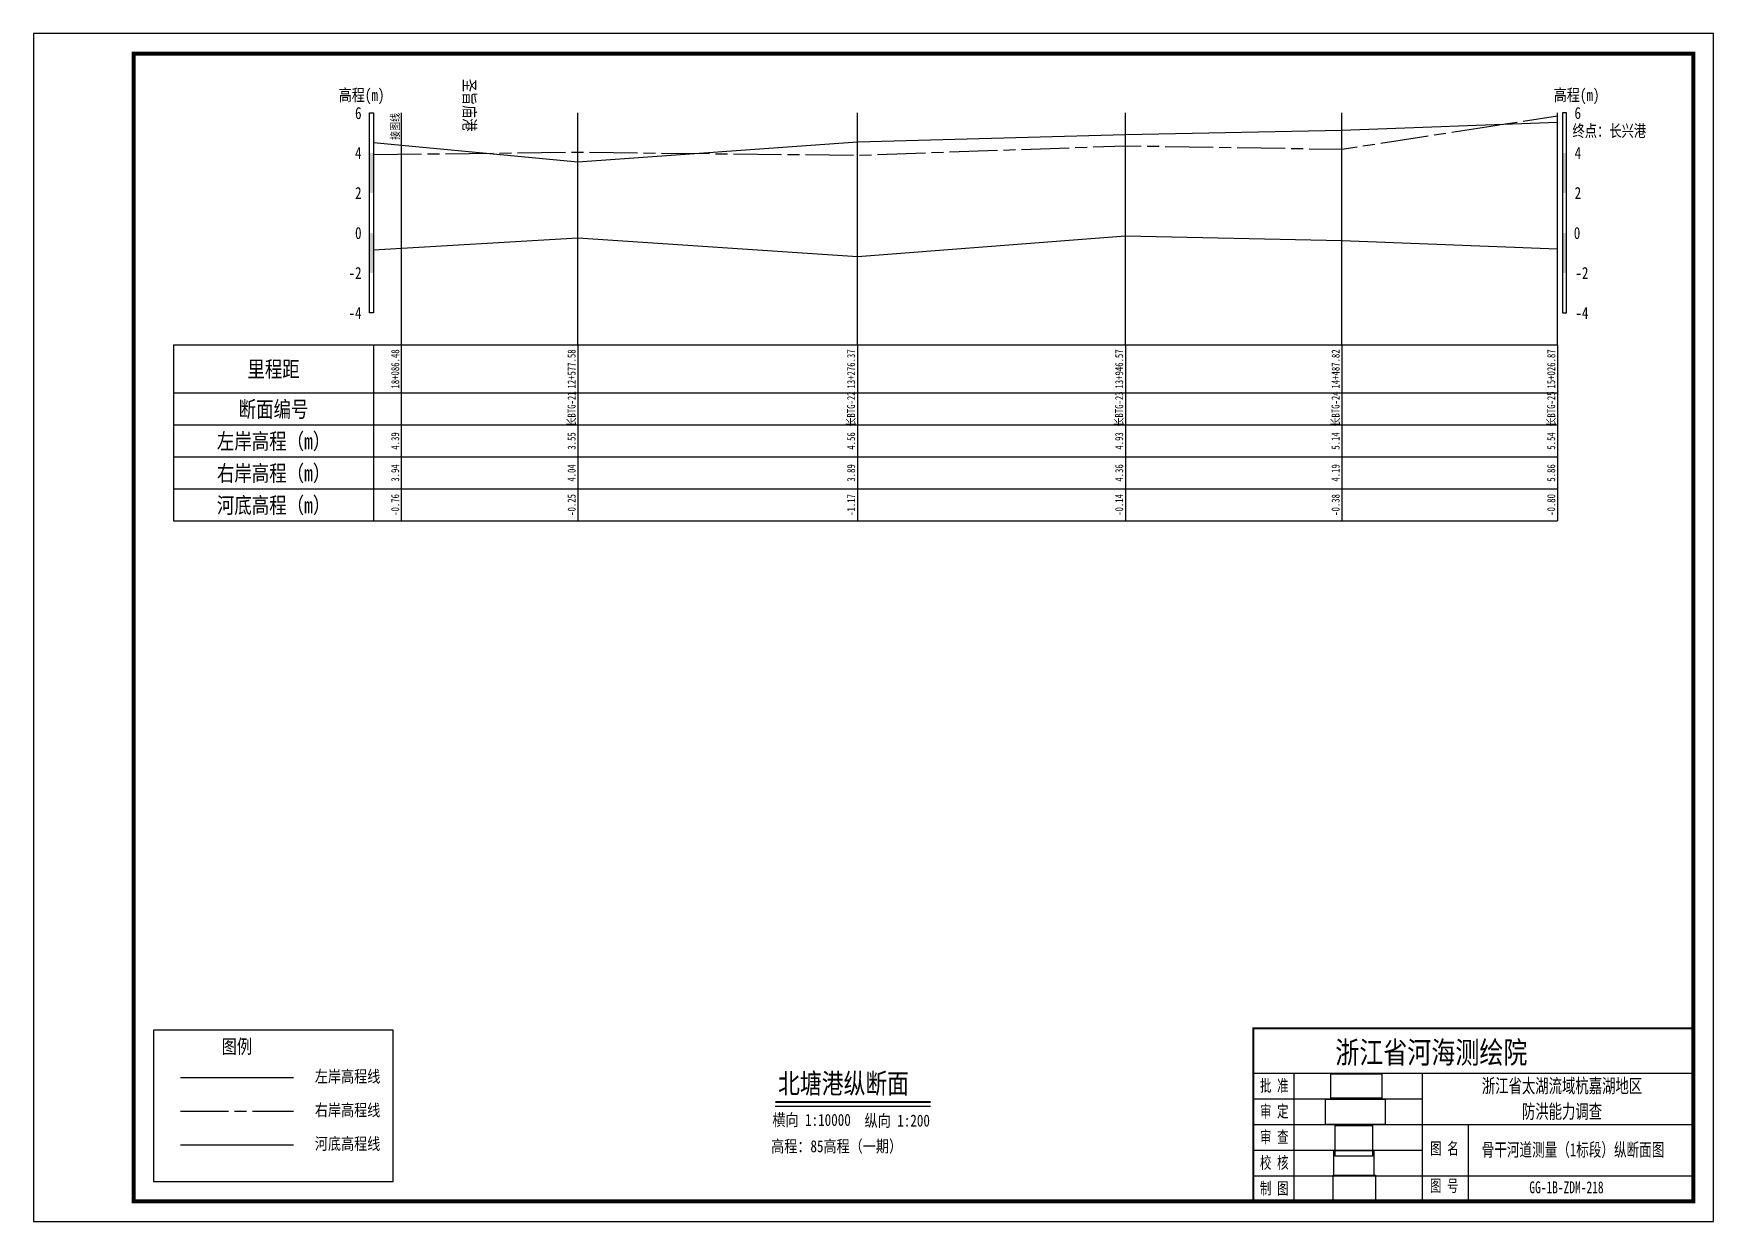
# Model space of a CAD drawing. Extents: x 529382 to 535020, y 3419646 to 3423811.
# Drawn here: x 534451.5 to 534871.5, y 3419646.2 to 3419943.2 of the extents above; entities that cross this region are included whole.
import ezdxf
from ezdxf.enums import TextEntityAlignment as Align

# ---------------------------------------------------------------- set-up
doc = ezdxf.new("R2010")
doc.units = 0
doc.header["$LTSCALE"] = 0.5
doc.linetypes.add('ACAD_ISO08W100', pattern=[36, 24, -3, 6, -3])
doc.layers.get('0').update_dxf_attribs({"linetype": 'CONTINUOUS'})
for name, color, linetype, lineweight in [('00右岸断面线', 5, 'ACAD_ISO08W100', 30), ('00左岸断面线', 6, 'CONTINUOUS', 30), ('00河底高程', 2, 'CONTINUOUS', 30), ('xxxx', 6, 'CONTINUOUS', 30)]:
    doc.layers.add(name, color=color, linetype=linetype, lineweight=lineweight)
for name, color, linetype in [('tab', 9, 'CONTINUOUS'), ('TEXT', 7, 'CONTINUOUS'), ('zdm1', 2, 'CONTINUOUS'), ('zh', 9, 'CONTINUOUS'), ('图框', 7, 'CONTINUOUS'), ('标注', 7, 'CONTINUOUS'), ('高程标尺', 3, 'CONTINUOUS')]:
    doc.layers.add(name, color=color, linetype=linetype)
doc.styles.add('HZ', font='fangsong_GB2312.ttf', dxfattribs={"width": 0.8})
doc.styles.add('tk2', font='fangsong_GB2312.ttf', dxfattribs={"width": 0.8})
doc.styles.add('交叉标注', font='fangsong_GB2312.ttf', dxfattribs={"width": 0.8})
doc.styles.add('黑体2', font='simhei.ttf', dxfattribs={"width": 0.75, "height": 3})
picture_1 = doc.add_image_def('image1.tif', size_in_pixel=(413, 175))
picture_2 = doc.add_image_def('image2.tif', size_in_pixel=(364, 223))
picture_3 = doc.add_image_def('image3.tif', size_in_pixel=(379, 181))
picture_4 = doc.add_image_def('image4.tif', size_in_pixel=(244, 153))
picture_5 = doc.add_image_def('image5.tif', size_in_pixel=(332, 273))

msp = doc.modelspace()

# ---------------------------------------------------------------- texts
at = {"layer": 'tab', "color": 3, "style": 'HZ', "width": 0.8}
for s, p in [('18+086.48', (534543.46, 3419859.37)), ('12+577.58', (534587.57, 3419859.37)), ('13+276.37', (534657.45, 3419859.37)), ('13+946.57', (534724.47, 3419859.37)), ('14+487.82', (534778.59, 3419859.37)), ('15+026.87', (534832.5, 3419859.37)), ('长BTG-21', (534587.57, 3419849.37)), ('长BTG-22', (534657.45, 3419849.37)), ('长BTG-23', (534724.47, 3419849.37)), ('长BTG-24', (534778.59, 3419849.37)), ('长BTG-25', (534832.5, 3419849.37)), ('4.39', (534543.46, 3419841.37)), ('3.55', (534587.57, 3419841.37)), ('4.56', (534657.45, 3419841.37)), ('4.93', (534724.47, 3419841.37)), ('5.14', (534778.59, 3419841.37)), ('5.54', (534832.5, 3419841.37)), ('3.94', (534543.46, 3419833.37)), ('4.04', (534587.57, 3419833.37)), ('3.89', (534657.45, 3419833.37)), ('4.36', (534724.47, 3419833.37)), ('4.19', (534778.59, 3419833.37)), ('5.86', (534832.5, 3419833.37)), ('-0.76', (534543.46, 3419825.37)), ('-0.25', (534587.57, 3419825.37)), ('-1.17', (534657.45, 3419825.37)), ('-0.14', (534724.47, 3419825.37)), ('-0.38', (534778.59, 3419825.37)), ('-0.80', (534832.5, 3419825.37))]:
    msp.add_text(s, height=2, rotation=90, dxfattribs=at).set_placement(p, align=Align.BOTTOM_CENTER)
for s, p in [('里程距', (534511.46, 3419859.37)), ('断面编号', (534511.46, 3419849.37)), ('左岸高程（m）', (534511.46, 3419841.37)), ('右岸高程（m）', (534511.46, 3419833.37)), ('河底高程（m）', (534511.46, 3419825.37))]:
    msp.add_text(s, height=3.999, dxfattribs=at).set_placement(p, align=Align.MIDDLE)
at = {"layer": 'zh', "color": 3, "style": 'HZ', "width": 0.8}
msp.add_text('接图线', height=2, rotation=90, dxfattribs=at).set_placement((534543.46, 3419923.37), align=Align.BOTTOM_RIGHT)
at = {"layer": '图框', "color": 0, "style": 'HZ', "width": 0.8}
msp.add_text('北塘港纵断面', height=5, dxfattribs=at).set_placement((534653.97, 3419680.82), align=Align.MIDDLE)
for s, p in [('横向 1:10000', (534636.17, 3419670.11)), ('纵向 1:200', (534659.22, 3419669.93)), ('高程：85高程（一期）', (534635.87, 3419663.52))]:
    msp.add_text(s, height=3, dxfattribs=at).set_placement(p)
at = {"layer": '标注', "linetype": 'Continuous', "style": '交叉标注', "width": 0.8}
msp.add_text('圣旨庙港', height=3, rotation=270, dxfattribs=at).set_placement((534558.95, 3419931.89))
at = {"layer": '标注', "linetype": 'Continuous', "style": '黑体2', "width": 0.75}
msp.add_text('终点：长兴港', height=3, dxfattribs=at).set_placement((534845.43, 3419918.97), align=Align.MIDDLE)
at = {"layer": '高程标尺', "style": 'HZ', "width": 0.8}
for p in [(534533.46, 3419926.37), (534837.25, 3419926.37)]:
    msp.add_text('高程(m)', height=3, dxfattribs=at).set_placement(p, align=Align.CENTER)
for s, p in [('6', (534533.46, 3419923.37)), ('6', (534838.36, 3419923.37)), ('4', (534533.46, 3419913.37)), ('4', (534838.4, 3419913.37)), ('2', (534533.46, 3419903.37)), ('2', (534838.39, 3419903.37)), ('0', (534533.46, 3419893.37)), ('0', (534838.18, 3419893.37)), ('-2', (534533.46, 3419883.37)), ('-2', (534840.21, 3419883.37)), ('-4', (534533.46, 3419873.37)), ('-4', (534840.21, 3419873.37))]:
    msp.add_text(s, height=3, dxfattribs=at).set_placement(p, align=Align.MIDDLE_RIGHT)

# ---------------------------------------------------------------- blocks, each defined once
blk = doc.blocks.new('A$C0B9647FD')
at = {"lineweight": 100, "const_width": 0.5}
blk.add_lwpolyline([(0, 43.28), (-110, 43.28), (-110, 0), (0, 0), (0, 43.28)], dxfattribs=at)
at = {"layer": 'TEXT', "color": 0}
for p, q in [((-110, 32.08, 0), (0, 32.08, 0)), ((-99.92, 32.08, 0), (-99.92, 6.42, 0)), ((-67.83, 32.08, 0), (-67.83, 6.42, 0)), ((-110, 25.67, 0), (-67.83, 25.67, 0)), ((-110, 19.25, 0), (-67.83, 19.25, 0)), ((-67.83, 19.25, 0), (0, 19.25, 0)), ((-56.35, 19.25, 0), (-56.35, 0, 0)), ((-110, 12.83, 0), (-67.83, 12.83, 0)), ((-110, 6.42, 0), (0, 6.42, 0)), ((-99.92, 6.42, 0), (-99.92, 0, 0)), ((-67.83, 6.42, 0), (-67.83, 0, 0))]:
    blk.add_line(p, q, dxfattribs=at)
at = {"layer": 'TEXT', "color": 7, "ltscale": 8, "style": 'tk2'}
for tag, p, height, width in [('浙江省水利水电技术咨询中心', (-89.53, 34.51, 0), 5.5, 0.8), ('批准', (-108.38, 27.45, 0), 3, 0.7), ('审定', (-108.38, 21.04, 0), 3, 0.7), ('审 查', (-108.38, 14.62, 0), 3, 0.7), ('图名', (-65.84, 11.75, 0), 3, 0.7), ('校 核', (-108.38, 8.2, 0), 3, 0.7), ('制 图', (-108.38, 1.79, 0), 3, 0.7), ('图号', (-65.89, 2.42, 0), 3, 0.7)]:
    blk.add_attdef(tag, p, '', height=height, dxfattribs=dict(at, width=width))
at = {"layer": 'TEXT', "color": 0, "style": 'tk2', "width": 0.7}
for tag, height, p in [('浙江省太湖流域杭嘉湖地区', 3.5, (-32.86, 28.9, -206.67)), ('防洪能力调查', 3.5, (-32.86, 22.5, -206.67)), ('骨干河道测量（*标段）水系图', 3.3, (-30.1, 12.93, -206.67)), ('HJH-01', 3, (-31.74, 3.53, -206.67))]:
    blk.add_attdef(tag, text='', height=height, dxfattribs=at).set_placement(p, align=Align.MIDDLE_CENTER)
blk = doc.blocks.new('A$C72737839')
at = {"linetype": 'Continuous'}
blk.add_lwpolyline([(59.94, 0), (59.94, 37.85), (0, 37.85)], dxfattribs=at)
at = {"linetype": 'Continuous', "flags": 128}
for points in [[(0, 37.85), (0, 0)], [(0, 0), (59.94, 0)]]:
    blk.add_lwpolyline(points, dxfattribs=at)
at = {"layer": '00右岸断面线', "color": 5, "lineweight": 30}
blk.add_line((6.73, 17.55), (35.02, 17.55), dxfattribs=at)
at = {"layer": '00河底高程', "color": 2, "lineweight": 30}
blk.add_line((6.73, 9.13), (35.02, 9.13), dxfattribs=at)
at = {"layer": 'xxxx', "color": 6, "lineweight": 30}
blk.add_line((6.73, 25.97), (35.02, 25.97), dxfattribs=at)
at = {"layer": 'tab', "color": 0, "style": 'HZ', "width": 0.8}
blk.add_text('图例', height=3.5, dxfattribs=at).set_placement((20.83, 33.8), align=Align.MIDDLE)
at = {"layer": 'zdm1', "linetype": 'Continuous', "style": 'HZ', "width": 0.8}
for s, p in [('左岸高程线', (48.5, 26.33)), ('右岸高程线', (48.5, 17.91)), ('河底高程线', (48.5, 9.49))]:
    blk.add_text(s, height=3, dxfattribs=at).set_placement(p, align=Align.MIDDLE)

# ---------------------------------------------------------------- linework, layer by layer
at = {"layer": '00右岸断面线', "flags": 128}
msp.add_lwpolyline([(534536.46, 3419913), (534587.57, 3419913.57), (534657.45, 3419912.82), (534724.47, 3419915.17), (534778.59, 3419914.32), (534832.5, 3419922.67), (534832.5, 3419922.67)], dxfattribs=at)
at = {"layer": '00左岸断面线', "flags": 128}
msp.add_lwpolyline([(534536.46, 3419915.97), (534587.57, 3419911.12), (534657.45, 3419916.17), (534724.47, 3419918.02), (534778.59, 3419919.07), (534832.5, 3419921.07), (534832.5, 3419921.07)], dxfattribs=at)
at = {"layer": '00河底高程', "flags": 128}
msp.add_lwpolyline([(534536.46, 3419889.16), (534587.57, 3419892.12), (534657.45, 3419887.52), (534724.47, 3419892.67), (534778.59, 3419891.47), (534832.5, 3419889.37), (534832.5, 3419889.37)], dxfattribs=at)
at = {"layer": 'tab'}
for p, q in [((534486.46, 3419865.37), (534832.5, 3419865.37)), ((534486.46, 3419865.37), (534486.46, 3419821.37)), ((534536.46, 3419865.37), (534536.46, 3419821.37)), ((534543.46, 3419821.37), (534543.46, 3419865.37)), ((534587.57, 3419865.37), (534587.57, 3419821.37)), ((534657.45, 3419865.37), (534657.45, 3419821.37)), ((534724.47, 3419865.37), (534724.47, 3419821.37)), ((534778.59, 3419865.37), (534778.59, 3419821.37)), ((534832.5, 3419865.37), (534832.5, 3419821.37)), ((534486.46, 3419853.37), (534832.5, 3419853.37)), ((534486.46, 3419845.37), (534832.5, 3419845.37)), ((534486.46, 3419837.37), (534832.5, 3419837.37)), ((534486.46, 3419829.37), (534832.5, 3419829.37)), ((534486.46, 3419821.37), (534832.5, 3419821.37))]:
    msp.add_line(p, q, dxfattribs=at)
at = {"layer": 'zh'}
msp.add_line((534543.46, 3419865.37), (534543.46, 3419923.37), dxfattribs=at)
at = {"layer": 'zh', "color": 6}
for p, q in [((534587.57, 3419865.37), (534587.57, 3419923.37)), ((534657.45, 3419865.37), (534657.45, 3419923.37)), ((534724.47, 3419865.37), (534724.47, 3419923.37)), ((534778.59, 3419865.37), (534778.59, 3419923.37)), ((534832.5, 3419865.37), (534832.5, 3419923.37))]:
    msp.add_line(p, q, dxfattribs=at)
at = {"layer": '图框', "flags": 128}
msp.add_lwpolyline([(534451.46, 3419646.22), (534871.46, 3419646.22), (534871.46, 3419943.22), (534451.46, 3419943.22)], close=True, dxfattribs=at)
at = {"layer": '图框', "const_width": 1, "flags": 128}
msp.add_lwpolyline([(534476.46, 3419651.22), (534866.46, 3419651.22), (534866.46, 3419938.22), (534476.46, 3419938.22)], close=True, dxfattribs=at)
at = {"layer": '图框', "color": 0, "const_width": 0.5, "flags": 128}
msp.add_lwpolyline([(534636.9, 3419676.05), (534675.71, 3419676.05)], dxfattribs=at)
at = {"layer": '图框', "color": 0, "flags": 128}
msp.add_lwpolyline([(534636.9, 3419675.05), (534675.71, 3419675.05)], dxfattribs=at)
at = {"layer": '高程标尺', "flags": 128}
for points in [[(534535.46, 3419873.37), (534535.46, 3419923.37), (534536.46, 3419923.37), (534536.46, 3419873.37)], [(534834.69, 3419873.37), (534834.69, 3419923.37), (534833.69, 3419923.37), (534833.69, 3419873.37)]]:
    msp.add_lwpolyline(points, close=True, dxfattribs=at)
at = {"layer": '高程标尺'}
for points in [[(534535.46, 3419903.37), (534536.46, 3419903.37), (534535.46, 3419913.37), (534536.46, 3419913.37)], [(534834.69, 3419903.37), (534833.69, 3419903.37), (534834.69, 3419913.37), (534833.69, 3419913.37)], [(534535.46, 3419883.37), (534536.46, 3419883.37), (534535.46, 3419893.37), (534536.46, 3419893.37)], [(534834.69, 3419883.37), (534833.69, 3419883.37), (534834.69, 3419893.37), (534833.69, 3419893.37)]]:
    msp.add_solid(points, dxfattribs=at)

# ---------------------------------------------------------------- block references
at = {"layer": '图框', "linetype": 'Continuous'}
msp.add_blockref('A$C0B9647FD', (534866.46, 3419651.22), dxfattribs=at).add_auto_attribs({'图号': '图 号', '图名': '图 名', '批准': '批 准', '校 核': '校 核', '审 查': '审 查', '审定': '审 定', '制 图': '制 图', '浙江省水利水电技术咨询中心': '浙江省河海测绘院', 'HJH-01': 'GG-1B-ZDM-218', '骨干河道测量（*标段）水系图': '骨干河道测量（1标段）纵断面图', '浙江省太湖流域杭嘉湖地区': '浙江省太湖流域杭嘉湖地区', '防洪能力调查': '防洪能力调查'})
msp.add_blockref('A$C72737839', (534481.46, 3419656.22), dxfattribs=at)

msp.set_redraw_order([(e.dxf.handle, doc.entitydb.next_handle()) for e in msp.query("TEXT MTEXT ATTDEF DIMENSION ARC_DIMENSION")])  # texts and dimensions are drawn at this point

# ---------------------------------------------------------------- pictures from other files: only their frames are drawn
at = {"linetype": 'Continuous'}
image = msp.add_image(picture_3, insert=(534775.77, 3419677.02), size_in_units=(12.82, 6.12), dxfattribs=at)
image.dxf.flags = 15
image = msp.add_image(picture_1, insert=(534774.47, 3419670.47, 0), size_in_units=(14.89, 6.31), dxfattribs=at)
image.dxf.flags = 15
image = msp.add_image(picture_5, insert=(534776.86, 3419662.54), size_in_units=(9.33, 7.67), dxfattribs=at)
image.dxf.flags = 15
image = msp.add_image(picture_4, insert=(534776.57, 3419657.67), size_in_units=(10.01, 6.28), dxfattribs=at)
image.dxf.flags = 15
image = msp.add_image(picture_2, insert=(534776.39, 3419651.24), size_in_units=(10.62, 6.51), dxfattribs=at)
image.dxf.flags = 15

doc.saveas('drawing.dxf')
